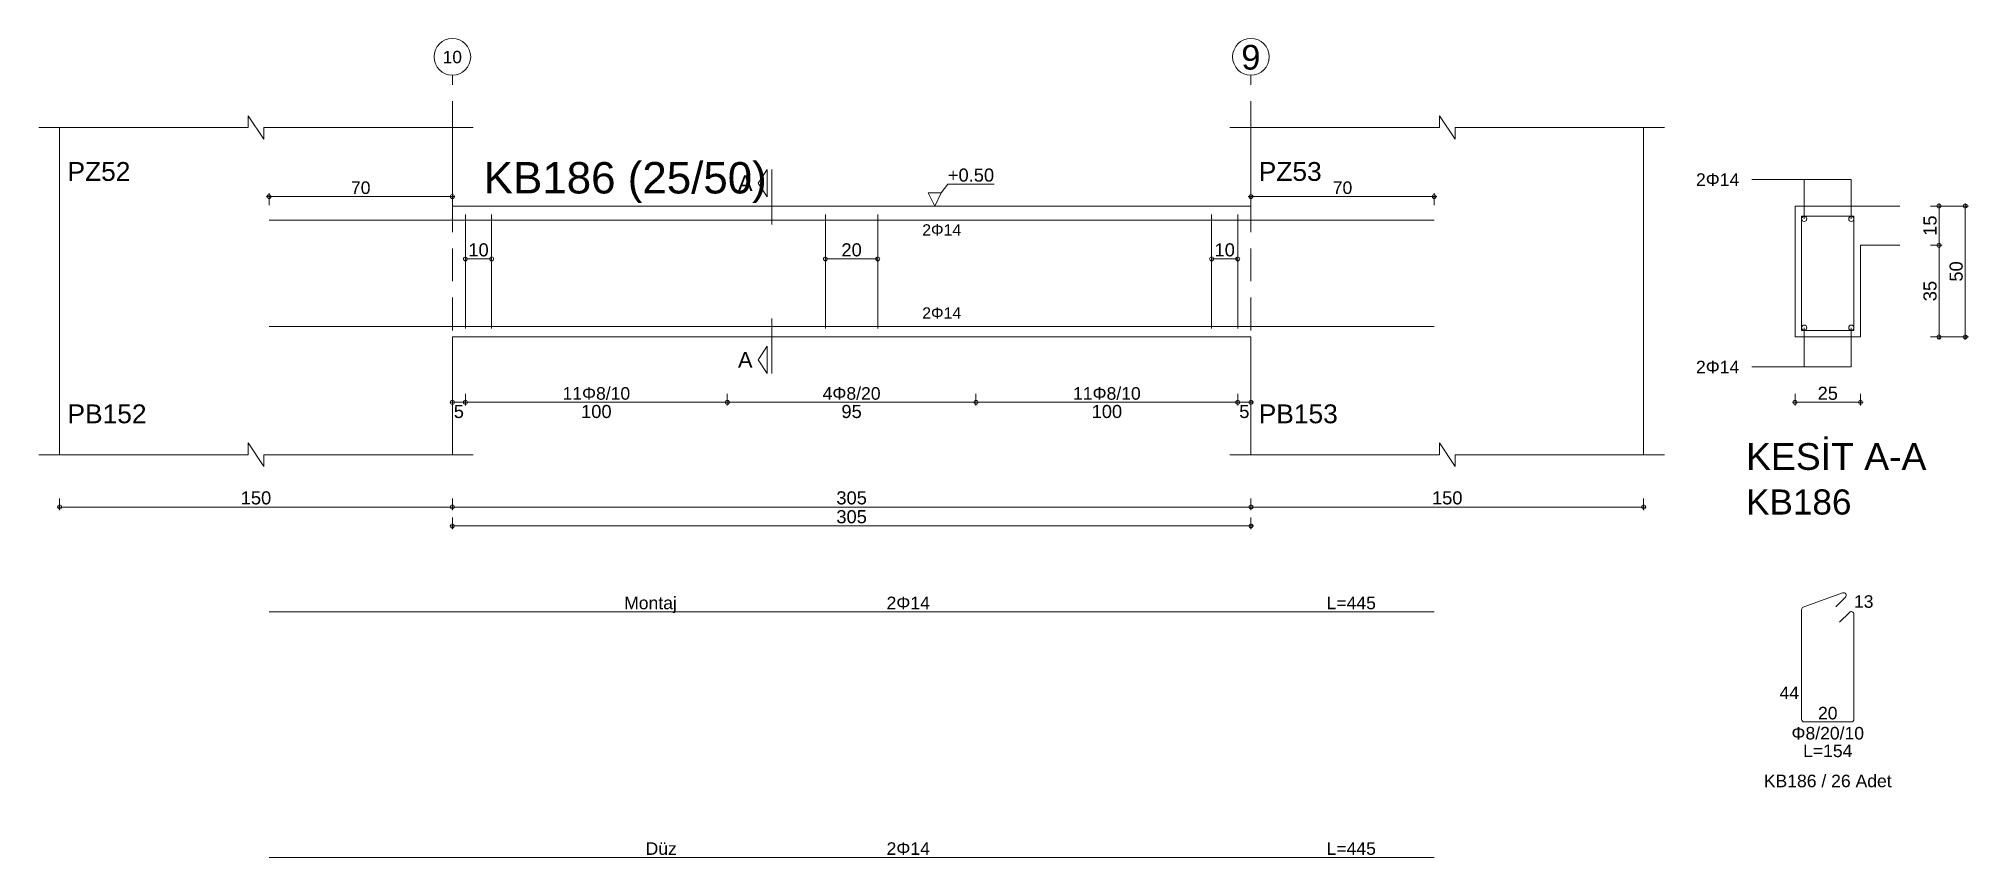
# Model space of a CAD drawing. Header units: millimetres. Extents: x 23801 to 80069, y 9628 to 14137.
# Drawn here: x 30186 to 31291, y 12344 to 12813 of the extents above; entities that cross this region are included whole.
import ezdxf

# ---------------------------------------------------------------- set-up
doc = ezdxf.new("R2010")
doc.units = ezdxf.units.MM
doc.linetypes.add('DASHDOT2', pattern=[12.7, 6.35, -3.175, 0, -3.175])
doc.linetypes.add('DASHED4', pattern=[18.75, 12.5, -6.25])
doc.layers.add('aks', color=251, linetype='DASHDOT2', lineweight=35)
for name, color, linetype in [('Donatı Topl. Uzun. Yazısı', 7, 'Continuous'), ('Donatı Uz. Yazısı', 7, 'Continuous'), ('Donatı Yazısı', 7, 'Continuous'), ('Donatı Çizgisi', 7, 'Continuous'), ('Kiriş', 7, 'Continuous'), ('Standart', 7, 'Continuous'), ('Ölçülendirme', 7, 'Continuous')]:
    doc.layers.add(name, color=color, linetype=linetype)
doc.styles.add('arial_1_18', font='arial.ttf', dxfattribs={"height": 0.2})

# ---------------------------------------------------------------- blocks, each defined once
blk = doc.blocks.new('IDE143Entity7377')
at = {"layer": 'aks', "color": 30, "linetype": 'DASHED4', "lineweight": 5}
for points in [[(27426.92, 1663.75), (27426.92, 1798.75)], [(27731.92, 1663.75), (27731.92, 1798.75)]]:
    blk.add_lwpolyline(points, dxfattribs=at)
at = {"layer": 'aks', "color": 1, "linetype": 'Continuous', "lineweight": 5}
for centre in [(27426.92, 1805.75), (27731.92, 1805.75)]:
    blk.add_circle(centre, 7, dxfattribs=at)
at = {"layer": 'Donatı Çizgisi', "color": 5, "linetype": 'Continuous', "lineweight": 5}
for points in [[(27356.92, 1743.35), (27801.92, 1743.35)], [(27431.92, 1701.95), (27431.92, 1745.55)], [(27441.92, 1701.95), (27441.92, 1745.55)], [(27569.42, 1701.95), (27569.42, 1745.55)], [(27589.42, 1701.95), (27589.42, 1745.55)], [(27716.92, 1701.95), (27716.92, 1745.55)], [(27726.92, 1701.95), (27726.92, 1745.55)], [(27942.25, 1701.25), (27942.25, 1744.85)], [(27942.25, 1744.85), (27962.25, 1744.85)], [(27962.25, 1701.25), (27962.25, 1744.85)], [(27356.92, 1702.75), (27801.92, 1702.75)], [(27942.25, 1701.25), (27962.25, 1701.25)], [(27942.92, 1595.49), (27957.93, 1600.96)], [(27356.92, 1593.75), (27801.92, 1593.75)], [(27942.25, 1552.67), (27942.25, 1594.54)], [(27955.36, 1595.64), (27959, 1599.28)], [(27956.73, 1589.73), (27960.51, 1593.51)], [(27962.25, 1552.67), (27962.25, 1592.79)], [(27943.27, 1551.65), (27961.23, 1551.65)], [(27356.92, 1499.9), (27801.92, 1499.9)]]:
    blk.add_lwpolyline(points, dxfattribs=at)
for centre in [(27943.25, 1743.85), (27961.25, 1743.85), (27943.25, 1702.25), (27961.25, 1702.25)]:
    blk.add_circle(centre, 1, dxfattribs=at)
for centre, start, end in [((27958.28, 1600), 315, 110), ((27943.27, 1594.54), 110, 180), ((27961.23, 1592.79), 0, 135), ((27943.27, 1552.67), 180, 270), ((27961.23, 1552.67), 270, 0)]:
    blk.add_arc(centre, 1.02, start, end, dxfattribs=at)
at = {"layer": 'Kiriş', "color": 1, "linetype": 'Continuous', "lineweight": 5}
for points in [[(27268.92, 1778.75), (27348.92, 1778.75)], [(27276.92, 1653.75), (27276.92, 1778.75)], [(27348.92, 1778.75), (27348.92, 1783.25)], [(27354.92, 1774.25), (27348.92, 1783.25)], [(27354.92, 1774.25), (27354.92, 1778.75)], [(27354.92, 1778.75), (27434.92, 1778.75)], [(27426.92, 1748.75), (27426.92, 1778.75)], [(27723.92, 1778.75), (27803.92, 1778.75)], [(27731.92, 1748.75), (27731.92, 1778.75)], [(27803.92, 1778.75), (27803.92, 1783.25)], [(27809.92, 1774.25), (27803.92, 1783.25)], [(27809.92, 1778.75), (27889.92, 1778.75)], [(27809.92, 1774.25), (27809.92, 1778.75)], [(27881.92, 1653.75), (27881.92, 1778.75)], [(27426.92, 1748.75), (27731.92, 1748.75)], [(27939.75, 1698.75), (27939.75, 1748.75)], [(27939.75, 1748.75), (27979.75, 1748.75)], [(27964.75, 1733.75), (27979.75, 1733.75)], [(27964.75, 1698.75), (27964.75, 1733.75)], [(27426.92, 1698.75), (27731.92, 1698.75)], [(27426.92, 1653.75), (27426.92, 1698.75)], [(27731.92, 1653.75), (27731.92, 1698.75)], [(27939.75, 1698.75), (27964.75, 1698.75)], [(27268.92, 1653.75), (27348.92, 1653.75)], [(27354.92, 1649.25), (27348.92, 1658.25)], [(27348.92, 1653.75), (27348.92, 1658.25)], [(27354.92, 1653.75), (27434.92, 1653.75)], [(27354.92, 1649.25), (27354.92, 1653.75)], [(27723.92, 1653.75), (27803.92, 1653.75)], [(27809.92, 1649.25), (27803.92, 1658.25)], [(27803.92, 1653.75), (27803.92, 1658.25)], [(27809.92, 1653.75), (27889.92, 1653.75)], [(27809.92, 1649.25), (27809.92, 1653.75)]]:
    blk.add_lwpolyline(points, dxfattribs=at)
at = {"layer": 'Ölçülendirme', "color": 1, "linetype": 'Continuous', "lineweight": 5}
for points in [[(27543.67, 1757.5), (27547.17, 1762.75)], [(27547.17, 1752.25), (27547.17, 1762.75)], [(27548.92, 1741.75), (27548.92, 1762.75)], [(27547.17, 1752.25), (27543.67, 1757.5)], [(27613.67, 1753.75), (27616.17, 1757.08)], [(27616.17, 1757.08), (27633.84, 1757.08)], [(27923.25, 1758.85), (27961.25, 1758.85)], [(27943.25, 1743.85), (27943.25, 1758.85)], [(27961.25, 1743.85), (27961.25, 1758.85)], [(27355.92, 1752.35), (27427.92, 1752.35)], [(27356.92, 1749.1), (27356.92, 1753.6)], [(27426.92, 1749.1), (27426.92, 1753.6)], [(27611.17, 1748.75), (27608.67, 1753.75)], [(27608.67, 1753.75), (27613.67, 1753.75)], [(27613.67, 1753.75), (27611.17, 1748.75)], [(27611.17, 1748.75), (27611.17, 1748.75)], [(27730.92, 1752.35), (27802.92, 1752.35)], [(27731.92, 1749.1), (27731.92, 1753.6)], [(27801.92, 1749.1), (27801.92, 1753.6)], [(27991.5, 1748.75), (28006, 1748.75)], [(27994.75, 1697.75), (27994.75, 1749.75)], [(28004.75, 1697.75), (28004.75, 1749.75)], [(27991.5, 1733.75), (27996, 1733.75)], [(27431.92, 1728.55), (27441.92, 1728.55)], [(27569.42, 1728.55), (27589.42, 1728.55)], [(27716.92, 1728.55), (27726.92, 1728.55)], [(27548.92, 1684.75), (27548.92, 1705.75)], [(27943.25, 1687.25), (27943.25, 1702.25)], [(27961.25, 1687.25), (27961.25, 1702.25)], [(27991.5, 1698.75), (28006, 1698.75)], [(27543.67, 1690), (27547.17, 1695.25)], [(27547.17, 1684.75), (27543.67, 1690)], [(27547.17, 1684.75), (27547.17, 1695.25)], [(27923.25, 1687.25), (27961.25, 1687.25)], [(27425.92, 1673.75), (27732.92, 1673.75)], [(27426.92, 1672.5), (27426.92, 1677)], [(27431.92, 1672.5), (27431.92, 1677)], [(27531.92, 1672.5), (27531.92, 1677)], [(27626.92, 1672.5), (27626.92, 1677)], [(27726.92, 1672.5), (27726.92, 1677)], [(27731.92, 1672.5), (27731.92, 1677)], [(27938.75, 1673.75), (27965.75, 1673.75)], [(27939.75, 1672.5), (27939.75, 1677)], [(27964.75, 1672.5), (27964.75, 1677)], [(27276.92, 1632.5), (27276.92, 1637)], [(27426.92, 1632.5), (27426.92, 1637)], [(27731.92, 1632.5), (27731.92, 1637)], [(27881.92, 1632.5), (27881.92, 1637)], [(27275.92, 1633.75), (27882.92, 1633.75)], [(27426.92, 1625.3), (27426.92, 1629.8)], [(27731.92, 1625.3), (27731.92, 1629.8)], [(27425.92, 1626.55), (27732.92, 1626.55)]]:
    blk.add_lwpolyline(points, dxfattribs=at)
for centre in [(27356.92, 1752.35), (27426.92, 1752.35), (27731.92, 1752.35), (27801.92, 1752.35), (27994.75, 1748.75), (28004.75, 1748.75), (27994.75, 1733.75), (27431.92, 1728.55), (27441.92, 1728.55), (27569.42, 1728.55), (27589.42, 1728.55), (27716.92, 1728.55), (27726.92, 1728.55), (27994.75, 1698.75), (28004.75, 1698.75), (27426.92, 1673.75), (27431.92, 1673.75), (27431.92, 1673.75), (27531.92, 1673.75), (27531.92, 1673.75), (27626.92, 1673.75), (27626.92, 1673.75), (27726.92, 1673.75), (27726.92, 1673.75), (27731.92, 1673.75), (27939.75, 1673.75), (27964.75, 1673.75), (27276.92, 1633.75), (27426.92, 1633.75), (27426.92, 1633.75), (27731.92, 1633.75), (27731.92, 1633.75), (27881.92, 1633.75), (27426.92, 1626.55), (27731.92, 1626.55)]:
    blk.add_circle(centre, 0.75, dxfattribs=at)
at = {"layer": 'aks', "color": 1, "linetype": 'Continuous', "lineweight": 5, "style": 'arial_1_18'}
for s, height, p in [('10', 4.725, (27423.24, 1803.31)), ('9', 9.45, (27728.24, 1800.87))]:
    blk.add_text(s, height=height, dxfattribs=at).set_placement(p)
at = {"layer": 'Donatı Topl. Uzun. Yazısı', "color": 1, "linetype": 'Continuous', "lineweight": 5, "style": 'arial_1_18'}
for s, p in [('L=445', (27760.83, 1594.71)), ('L=154', (27942.83, 1538.21)), ('L=445', (27760.83, 1500.86))]:
    blk.add_text(s, height=4.8, dxfattribs=at).set_placement(p)
at = {"layer": 'Donatı Uz. Yazısı', "color": 1, "linetype": 'Continuous', "lineweight": 5, "style": 'arial_1_18'}
for s, p in [('13', (27962.25, 1595.25)), ('44', (27933.83, 1560.37)), ('20', (27948.52, 1552.61))]:
    blk.add_text(s, height=4.8, dxfattribs=at).set_placement(p)
at = {"layer": 'Donatı Yazısı', "color": 5, "linetype": 'Continuous', "lineweight": 5, "style": 'arial_1_18'}
for s, p in [('2Φ14', (27901.92, 1756.45)), ('2Φ14', (27901.92, 1684.85)), ('2Φ14', (27592.77, 1594.71)), ('Φ8/20/10', (27938.39, 1544.93)), ('KB186 / 26 Adet', (27927.83, 1526.69)), ('2Φ14', (27592.77, 1500.86))]:
    blk.add_text(s, height=4.8, dxfattribs=at).set_placement(p)
for p in [(27606.38, 1737.47), (27606.38, 1705.71)]:
    blk.add_text('2Φ14', height=4.32, rotation=360, dxfattribs=at).set_placement(p)
at = {"layer": 'Donatı Yazısı', "color": 1, "linetype": 'Continuous', "lineweight": 5, "style": 'arial_1_18'}
for s, p in [('Montaj', (27492.54, 1594.71)), ('Düz', (27500.74, 1500.86))]:
    blk.add_text(s, height=4.8, dxfattribs=at).set_placement(p)
at = {"layer": 'Kiriş', "color": 1, "linetype": 'Continuous', "lineweight": 5, "style": 'arial_1_18'}
for s, height, p in [('PZ52', 7.2, (27279.92, 1758.35)), ('KB186 (25/50)', 12, (27438.92, 1753.55)), ('PZ53', 7.2, (27734.92, 1758.35)), ('PB152', 7.2, (27279.92, 1665.75)), ('PB153', 7.2, (27734.92, 1665.75)), ('KESİT A-A', 10.2, (27921.05, 1647.95)), ('KB186', 9.6, (27921.05, 1630.87))]:
    blk.add_text(s, height=height, dxfattribs=at).set_placement(p)
at = {"layer": 'Ölçülendirme', "color": 1, "linetype": 'Continuous', "lineweight": 5, "style": 'arial_1_18'}
for s, height, p in [('+0.50', 5, (27616.17, 1758.08)), ('70', 4.8, (27388.19, 1753.35)), ('A', 5.95, (27536.02, 1754.53)), ('70', 4.8, (27763.19, 1753.35)), ('A', 5.95, (27536.02, 1687.03)), ('25', 5, (27948.37, 1674.71)), ('5', 5, (27427.47, 1667.75)), ('100', 5, (27476.09, 1667.75)), ('95', 5, (27575.53, 1667.75)), ('100', 5, (27671.09, 1667.75)), ('5', 5, (27727.47, 1667.75)), ('150', 5, (27346.09, 1634.75)), ('305', 5, (27573.59, 1634.75)), ('150', 5, (27801.09, 1634.75)), ('305', 5, (27573.59, 1627.55))]:
    blk.add_text(s, height=height, dxfattribs=at).set_placement(p)
for s, rotation, p in [('15', 90, (27993.79, 1737.37)), ('10', 360, (27433.03, 1729.51)), ('20', 360, (27575.53, 1729.51)), ('10', 360, (27718.03, 1729.51)), ('50', 90, (28003.79, 1719.87)), ('35', 90, (27993.79, 1712.37))]:
    blk.add_text(s, height=5, rotation=rotation, dxfattribs=at).set_placement(p)
at = {"layer": 'Ölçülendirme', "color": 5, "linetype": 'Continuous', "lineweight": 5, "style": 'arial_1_18'}
for s, p in [('11Φ8/10', (27468.99, 1674.75)), ('4Φ8/20', (27568.35, 1674.75)), ('11Φ8/10', (27663.99, 1674.75))]:
    blk.add_text(s, height=4.8, dxfattribs=at).set_placement(p)

msp = doc.modelspace()

# ---------------------------------------------------------------- block references
at = {"layer": 'Standart', "xscale": 1.5, "yscale": 1.5, "zscale": 1.5}
msp.add_blockref('IDE143Entity7377', (-10717.6, 10094.4), dxfattribs=at)

doc.saveas('drawing.dxf')
